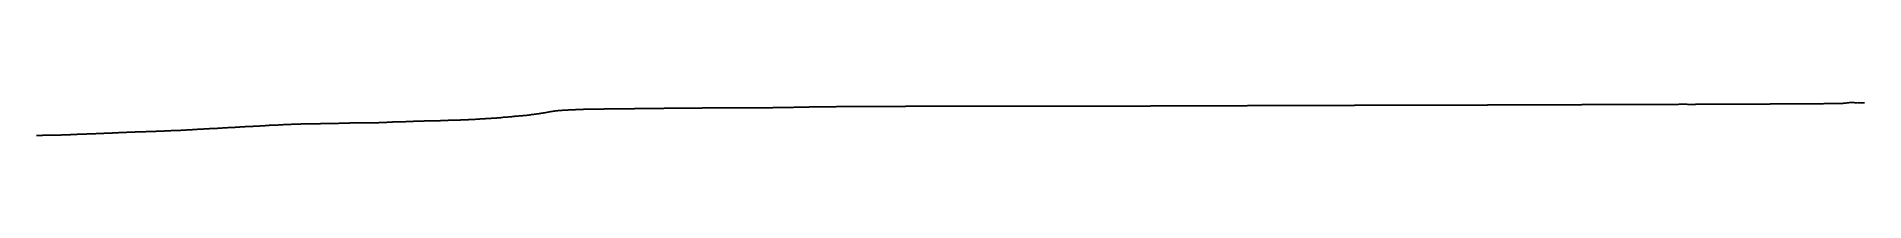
# Model space of a CAD drawing. Extents: x 0 to 68935, y -1199 to 36.
import ezdxf

# ---------------------------------------------------------------- set-up
doc = ezdxf.new("R2010")
doc.units = 0
doc.layers.add('DEM_20px_m', color=1, linetype='CONTINUOUS')

msp = doc.modelspace()

# ---------------------------------------------------------------- linework, layer by layer
at = {"layer": 'DEM_20px_m', "color": 7}
msp.add_polyline3d([(0, -1199, 0), (21, -1198, 0), (43, -1198, 0), (64, -1198, 0), (86, -1197, 0), (107, -1198, 0), (129, -1197, 0), (150, -1197, 0), (172, -1197, 0), (193, -1197, 0), (214, -1197, 0), (236, -1196, 0), (257, -1196, 0), (279, -1196, 0), (300, -1196, 0), (322, -1195, 0), (343, -1196, 0), (365, -1195, 0), (386, -1195, 0), (407, -1194, 0), (429, -1193, 0), (450, -1193, 0), (472, -1193, 0), (493, -1192, 0), (515, -1192, 0), (536, -1192, 0), (558, -1192, 0), (579, -1191, 0), (600, -1191, 0), (622, -1190, 0), (643, -1190, 0), (665, -1190, 0), (686, -1189, 0), (708, -1188, 0), (729, -1188, 0), (751, -1188, 0), (772, -1187, 0), (793, -1187, 0), (815, -1187, 0), (836, -1187, 0), (858, -1186, 0), (879, -1185, 0), (901, -1185, 0), (922, -1184, 0), (944, -1183, 0), (965, -1183, 0), (986, -1182, 0), (1008, -1182, 0), (1029, -1181, 0), (1051, -1180, 0), (1072, -1179, 0), (1094, -1178, 0), (1115, -1178, 0), (1137, -1177, 0), (1158, -1176, 0), (1179, -1176, 0), (1201, -1175, 0), (1222, -1174, 0), (1244, -1174, 0), (1265, -1172, 0), (1287, -1171, 0), (1308, -1170, 0), (1330, -1169, 0), (1351, -1168, 0), (1372, -1167, 0), (1394, -1166, 0), (1415, -1165, 0), (1437, -1164, 0), (1458, -1163, 0), (1480, -1162, 0), (1501, -1161, 0), (1523, -1159, 0), (1544, -1158, 0), (1565, -1157, 0), (1587, -1156, 0), (1608, -1155, 0), (1630, -1155, 0), (1651, -1154, 0), (1673, -1154, 0), (1694, -1154, 0), (1716, -1153, 0), (1737, -1153, 0), (1758, -1152, 0), (1780, -1151, 0), (1801, -1150, 0), (1823, -1149, 0), (1844, -1148, 0), (1866, -1148, 0), (1887, -1147, 0), (1909, -1146, 0), (1930, -1145, 0), (1951, -1144, 0), (1973, -1143, 0), (1994, -1142, 0), (2016, -1142, 0), (2037, -1140, 0), (2059, -1140, 0), (2080, -1140, 0), (2102, -1139, 0), (2123, -1138, 0), (2144, -1138, 0), (2166, -1137, 0), (2187, -1136, 0), (2209, -1135, 0), (2230, -1134, 0), (2252, -1133, 0), (2273, -1132, 0), (2295, -1131, 0), (2316, -1130, 0), (2337, -1129, 0), (2359, -1128, 0), (2380, -1127, 0), (2402, -1126, 0), (2423, -1125, 0), (2445, -1124, 0), (2466, -1123, 0), (2487, -1123, 0), (2509, -1122, 0), (2530, -1122, 0), (2552, -1121, 0), (2573, -1120, 0), (2595, -1120, 0), (2616, -1119, 0), (2638, -1118, 0), (2659, -1118, 0), (2680, -1117, 0), (2702, -1116, 0), (2723, -1115, 0), (2745, -1114, 0), (2766, -1113, 0), (2788, -1112, 0), (2809, -1111, 0), (2831, -1110, 0), (2852, -1109, 0), (2873, -1108, 0), (2895, -1106, 0), (2916, -1105, 0), (2938, -1105, 0), (2959, -1103, 0), (2981, -1102, 0), (3002, -1101, 0), (3024, -1100, 0), (3045, -1098, 0), (3066, -1097, 0), (3088, -1096, 0), (3109, -1095, 0), (3131, -1094, 0), (3152, -1094, 0), (3174, -1093, 0), (3195, -1091, 0), (3217, -1091, 0), (3238, -1090, 0), (3259, -1089, 0), (3281, -1087, 0), (3302, -1086, 0), (3324, -1086, 0), (3345, -1085, 0), (3367, -1084, 0), (3388, -1084, 0), (3410, -1083, 0), (3431, -1082, 0), (3452, -1081, 0), (3474, -1079, 0), (3495, -1079, 0), (3517, -1078, 0), (3538, -1077, 0), (3560, -1076, 0), (3581, -1075, 0), (3603, -1075, 0), (3624, -1074, 0), (3645, -1073, 0), (3667, -1072, 0), (3688, -1071, 0), (3710, -1071, 0), (3731, -1070, 0), (3753, -1069, 0), (3774, -1070, 0), (3796, -1069, 0), (3817, -1068, 0), (3838, -1068, 0), (3860, -1067, 0), (3881, -1067, 0), (3903, -1066, 0), (3924, -1065, 0), (3946, -1065, 0), (3967, -1064, 0), (3989, -1064, 0), (4010, -1062, 0), (4031, -1062, 0), (4053, -1061, 0), (4074, -1060, 0), (4096, -1059, 0), (4117, -1059, 0), (4139, -1058, 0), (4160, -1058, 0), (4182, -1057, 0), (4203, -1056, 0), (4224, -1055, 0), (4246, -1054, 0), (4267, -1054, 0), (4289, -1053, 0), (4310, -1052, 0), (4332, -1052, 0), (4353, -1051, 0), (4375, -1050, 0), (4396, -1049, 0), (4417, -1048, 0), (4439, -1048, 0), (4460, -1047, 0), (4482, -1046, 0), (4482, -1046, 0), (4504, -1046, 0), (4526, -1045, 0), (4548, -1044, 0), (4570, -1043, 0), (4593, -1042, 0), (4615, -1041, 0), (4637, -1040, 0), (4659, -1040, 0), (4681, -1039, 0), (4703, -1038, 0), (4726, -1037, 0), (4748, -1036, 0), (4770, -1035, 0), (4792, -1034, 0), (4814, -1034, 0), (4836, -1033, 0), (4859, -1032, 0), (4881, -1031, 0), (4903, -1030, 0), (4925, -1029, 0), (4947, -1028, 0), (4969, -1027, 0), (4992, -1026, 0), (5014, -1025, 0), (5036, -1023, 0), (5058, -1022, 0), (5080, -1020, 0), (5102, -1019, 0), (5123, -1018, 0), (5144, -1018, 0), (5164, -1017, 0), (5185, -1016, 0), (5206, -1015, 0), (5227, -1015, 0), (5247, -1014, 0), (5268, -1013, 0), (5289, -1012, 0), (5309, -1012, 0), (5330, -1011, 0), (5351, -1011, 0), (5371, -1010, 0), (5392, -1010, 0), (5413, -1010, 0), (5433, -1009, 0), (5454, -1008, 0), (5475, -1007, 0), (5495, -1006, 0), (5516, -1005, 0), (5537, -1003, 0), (5558, -1001, 0), (5578, -1000, 0), (5599, -999, 0), (5620, -998, 0), (5640, -996, 0), (5661, -995, 0), (5682, -994, 0), (5702, -993, 0), (5723, -992, 0), (5744, -991, 0), (5764, -990, 0), (5785, -989, 0), (5806, -988, 0), (5827, -987, 0), (5847, -986, 0), (5868, -985, 0), (5889, -982, 0), (5909, -980, 0), (5930, -978, 0), (5951, -976, 0), (5971, -975, 0), (5992, -974, 0), (6013, -973, 0), (6033, -972, 0), (6053, -971, 0), (6074, -970, 0), (6094, -969, 0), (6114, -968, 0), (6134, -966, 0), (6154, -965, 0), (6174, -964, 0), (6194, -963, 0), (6214, -962, 0), (6234, -961, 0), (6254, -960, 0), (6274, -959, 0), (6294, -958, 0), (6314, -957, 0), (6334, -956, 0), (6355, -955, 0), (6375, -954, 0), (6395, -953, 0), (6415, -952, 0), (6435, -951, 0), (6455, -950, 0), (6475, -948, 0), (6495, -947, 0), (6515, -946, 0), (6535, -945, 0), (6555, -943, 0), (6575, -943, 0), (6595, -942, 0), (6616, -941, 0), (6636, -940, 0), (6656, -939, 0), (6676, -938, 0), (6696, -937, 0), (6716, -936, 0), (6736, -935, 0), (6756, -934, 0), (6776, -934, 0), (6796, -933, 0), (6816, -933, 0), (6836, -932, 0), (6856, -931, 0), (6876, -930, 0), (6897, -929, 0), (6917, -928, 0), (6937, -927, 0), (6957, -926, 0), (6977, -923, 0), (6997, -921, 0), (7017, -919, 0), (7037, -918, 0), (7057, -916, 0), (7077, -915, 0), (7097, -913, 0), (7117, -912, 0), (7137, -911, 0), (7158, -910, 0), (7178, -909, 0), (7198, -908, 0), (7218, -907, 0), (7238, -906, 0), (7258, -905, 0), (7278, -905, 0), (7298, -904, 0), (7318, -903, 0), (7338, -902, 0), (7358, -902, 0), (7378, -901, 0), (7398, -900, 0), (7418, -899, 0), (7439, -898, 0), (7459, -897, 0), (7479, -896, 0), (7499, -895, 0), (7519, -894, 0), (7539, -892, 0), (7559, -891, 0), (7579, -890, 0), (7599, -888, 0), (7619, -887, 0), (7639, -885, 0), (7659, -884, 0), (7679, -882, 0), (7700, -881, 0), (7720, -879, 0), (7740, -877, 0), (7760, -876, 0), (7780, -874, 0), (7800, -873, 0), (7820, -872, 0), (7840, -872, 0), (7860, -871, 0), (7880, -870, 0), (7900, -869, 0), (7920, -868, 0), (7940, -867, 0), (7960, -866, 0), (7981, -865, 0), (8001, -864, 0), (8021, -864, 0), (8041, -863, 0), (8061, -862, 0), (8081, -861, 0), (8101, -861, 0), (8121, -860, 0), (8141, -859, 0), (8161, -858, 0), (8181, -857, 0), (8201, -856, 0), (8221, -855, 0), (8242, -854, 0), (8262, -853, 0), (8282, -852, 0), (8302, -851, 0), (8322, -850, 0), (8342, -850, 0), (8362, -849, 0), (8382, -847, 0), (8402, -846, 0), (8402, -846, 0), (8423, -844, 0), (8445, -843, 0), (8466, -843, 0), (8487, -842, 0), (8509, -841, 0), (8530, -840, 0), (8551, -838, 0), (8573, -837, 0), (8594, -835, 0), (8615, -833, 0), (8637, -831, 0), (8658, -830, 0), (8679, -828, 0), (8701, -826, 0), (8722, -825, 0), (8743, -823, 0), (8765, -820, 0), (8786, -819, 0), (8807, -818, 0), (8829, -818, 0), (8850, -817, 0), (8871, -816, 0), (8893, -815, 0), (8914, -814, 0), (8935, -813, 0), (8957, -813, 0), (8978, -812, 0), (8999, -812, 0), (9021, -811, 0), (9042, -810, 0), (9063, -809, 0), (9085, -809, 0), (9106, -808, 0), (9127, -807, 0), (9149, -805, 0), (9170, -804, 0), (9191, -801, 0), (9213, -800, 0), (9234, -799, 0), (9255, -798, 0), (9277, -797, 0), (9298, -795, 0), (9319, -794, 0), (9341, -793, 0), (9362, -792, 0), (9383, -792, 0), (9405, -791, 0), (9426, -791, 0), (9447, -790, 0), (9468, -789, 0), (9490, -788, 0), (9511, -788, 0), (9532, -787, 0), (9554, -786, 0), (9575, -785, 0), (9596, -783, 0), (9618, -782, 0), (9639, -781, 0), (9660, -780, 0), (9682, -779, 0), (9703, -778, 0), (9724, -777, 0), (9746, -776, 0), (9767, -775, 0), (9788, -774, 0), (9810, -774, 0), (9831, -773, 0), (9852, -773, 0), (9874, -772, 0), (9895, -772, 0), (9916, -771, 0), (9938, -771, 0), (9959, -770, 0), (9980, -769, 0), (10002, -768, 0), (10025, -767, 0), (10047, -766, 0), (10070, -765, 0), (10093, -763, 0), (10116, -763, 0), (10139, -763, 0), (10162, -763, 0), (10185, -763, 0), (10207, -763, 0), (10230, -764, 0), (10253, -764, 0), (10276, -764, 0), (10299, -764, 0), (10322, -765, 0), (10344, -766, 0), (10367, -766, 0), (10390, -767, 0), (10413, -767, 0), (10436, -767, 0), (10459, -767, 0), (10482, -766, 0), (10504, -766, 0), (10527, -766, 0), (10550, -766, 0), (10573, -766, 0), (10596, -766, 0), (10619, -765, 0), (10642, -765, 0), (10666, -764, 0), (10691, -760, 0), (10715, -757, 0), (10740, -754, 0), (10765, -753, 0), (10789, -752, 0), (10814, -751, 0), (10838, -751, 0), (10863, -750, 0), (10888, -751, 0), (10912, -751, 0), (10937, -750, 0), (10961, -749, 0), (10986, -748, 0), (11011, -747, 0), (11035, -747, 0), (11060, -747, 0), (11085, -747, 0), (11109, -747, 0), (11134, -748, 0), (11158, -747, 0), (11183, -747, 0), (11208, -747, 0), (11232, -746, 0), (11257, -746, 0), (11281, -746, 0), (11306, -746, 0), (11331, -745, 0), (11356, -745, 0), (11381, -745, 0), (11405, -743, 0), (11430, -743, 0), (11455, -743, 0), (11480, -743, 0), (11505, -742, 0), (11529, -741, 0), (11554, -741, 0), (11579, -740, 0), (11604, -739, 0), (11629, -738, 0), (11654, -737, 0), (11678, -736, 0), (11703, -735, 0), (11728, -734, 0), (11753, -734, 0), (11778, -733, 0), (11802, -732, 0), (11827, -731, 0), (11852, -731, 0), (11877, -730, 0), (11902, -730, 0), (11926, -730, 0), (11951, -729, 0), (11976, -729, 0), (12001, -730, 0), (12026, -730, 0), (12050, -730, 0), (12075, -730, 0), (12100, -730, 0), (12125, -730, 0), (12150, -730, 0), (12175, -730, 0), (12199, -730, 0), (12224, -729, 0), (12249, -729, 0), (12274, -729, 0), (12299, -728, 0), (12323, -727, 0), (12348, -726, 0), (12373, -726, 0), (12398, -725, 0), (12423, -724, 0), (12447, -723, 0), (12472, -723, 0), (12497, -723, 0), (12522, -722, 0), (12547, -722, 0), (12571, -722, 0), (12596, -721, 0), (12621, -721, 0), (12646, -722, 0), (12671, -722, 0), (12696, -721, 0), (12720, -722, 0), (12745, -722, 0), (12770, -722, 0), (12795, -721, 0), (12820, -721, 0), (12844, -720, 0), (12869, -720, 0), (12894, -720, 0), (12919, -719, 0), (12944, -719, 0), (12968, -718, 0), (12993, -717, 0), (13018, -717, 0), (13043, -716, 0), (13068, -715, 0), (13092, -714, 0), (13117, -713, 0), (13142, -711, 0), (13167, -710, 0), (13192, -708, 0), (13217, -706, 0), (13241, -704, 0), (13266, -702, 0), (13291, -701, 0), (13316, -700, 0), (13341, -698, 0), (13365, -697, 0), (13390, -696, 0), (13415, -695, 0), (13440, -694, 0), (13465, -693, 0), (13489, -693, 0), (13514, -691, 0), (13539, -691, 0), (13564, -690, 0), (13589, -689, 0), (13613, -688, 0), (13638, -687, 0), (13663, -687, 0), (13688, -686, 0), (13713, -685, 0), (13738, -685, 0), (13762, -684, 0), (13787, -683, 0), (13812, -683, 0), (13837, -683, 0), (13862, -682, 0), (13886, -682, 0), (13911, -682, 0), (13936, -681, 0), (13961, -681, 0), (13986, -680, 0), (14010, -679, 0), (14035, -679, 0), (14060, -678, 0), (14085, -678, 0), (14110, -677, 0), (14135, -676, 0), (14159, -674, 0), (14184, -672, 0), (14209, -670, 0), (14234, -668, 0), (14259, -666, 0), (14283, -665, 0), (14308, -665, 0), (14333, -664, 0), (14358, -663, 0), (14383, -663, 0), (14407, -663, 0), (14432, -662, 0), (14457, -661, 0), (14482, -661, 0), (14507, -660, 0), (14531, -659, 0), (14556, -658, 0), (14581, -658, 0), (14606, -657, 0), (14631, -656, 0), (14656, -656, 0), (14680, -656, 0), (14705, -656, 0), (14730, -656, 0), (14755, -656, 0), (14780, -656, 0), (14804, -655, 0), (14829, -655, 0), (14854, -655, 0), (14879, -655, 0), (14904, -654, 0), (14928, -654, 0), (14953, -654, 0), (14978, -653, 0), (15003, -652, 0), (15028, -651, 0), (15028, -651, 0), (15052, -651, 0), (15076, -650, 0), (15101, -649, 0), (15125, -648, 0), (15149, -647, 0), (15174, -647, 0), (15198, -646, 0), (15222, -645, 0), (15246, -644, 0), (15271, -643, 0), (15295, -642, 0), (15319, -640, 0), (15344, -639, 0), (15368, -638, 0), (15392, -637, 0), (15417, -636, 0), (15441, -634, 0), (15465, -634, 0), (15490, -632, 0), (15514, -632, 0), (15538, -631, 0), (15563, -630, 0), (15587, -629, 0), (15611, -629, 0), (15636, -626, 0), (15660, -626, 0), (15684, -625, 0), (15708, -625, 0), (15731, -625, 0), (15754, -625, 0), (15777, -625, 0), (15799, -625, 0), (15822, -624, 0), (15845, -624, 0), (15867, -623, 0), (15890, -623, 0), (15913, -622, 0), (15935, -621, 0), (15958, -620, 0), (15981, -620, 0), (16004, -618, 0), (16026, -618, 0), (16049, -616, 0), (16072, -616, 0), (16094, -614, 0), (16117, -614, 0), (16140, -612, 0), (16162, -612, 0), (16185, -611, 0), (16208, -611, 0), (16230, -610, 0), (16253, -608, 0), (16276, -608, 0), (16299, -606, 0), (16321, -605, 0), (16344, -604, 0), (16367, -604, 0), (16389, -602, 0), (16411, -601, 0), (16432, -601, 0), (16453, -599, 0), (16474, -598, 0), (16496, -597, 0), (16517, -595, 0), (16538, -594, 0), (16560, -592, 0), (16581, -590, 0), (16602, -589, 0), (16623, -587, 0), (16645, -586, 0), (16666, -585, 0), (16687, -584, 0), (16708, -582, 0), (16730, -580, 0), (16751, -580, 0), (16772, -578, 0), (16794, -577, 0), (16815, -575, 0), (16836, -574, 0), (16857, -573, 0), (16879, -571, 0), (16900, -570, 0), (16921, -569, 0), (16942, -567, 0), (16964, -566, 0), (16985, -565, 0), (17006, -563, 0), (17028, -562, 0), (17049, -561, 0), (17070, -561, 0), (17091, -559, 0), (17113, -558, 0), (17134, -557, 0), (17155, -554, 0), (17177, -554, 0), (17198, -553, 0), (17219, -551, 0), (17240, -550, 0), (17262, -549, 0), (17283, -548, 0), (17304, -547, 0), (17325, -546, 0), (17347, -545, 0), (17368, -543, 0), (17389, -543, 0), (17411, -541, 0), (17432, -540, 0), (17453, -538, 0), (17474, -536, 0), (17496, -533, 0), (17517, -530, 0), (17538, -528, 0), (17559, -525, 0), (17581, -520, 0), (17602, -518, 0), (17623, -516, 0), (17645, -515, 0), (17666, -513, 0), (17687, -511, 0), (17708, -511, 0), (17730, -509, 0), (17751, -508, 0), (17771, -507, 0), (17791, -506, 0), (17811, -504, 0), (17831, -503, 0), (17851, -501, 0), (17871, -499, 0), (17891, -496, 0), (17911, -494, 0), (17931, -491, 0), (17951, -489, 0), (17971, -486, 0), (17991, -484, 0), (18011, -482, 0), (18031, -480, 0), (18051, -479, 0), (18071, -477, 0), (18091, -476, 0), (18111, -474, 0), (18131, -473, 0), (18151, -471, 0), (18171, -469, 0), (18191, -468, 0), (18212, -465, 0), (18232, -463, 0), (18252, -462, 0), (18272, -460, 0), (18292, -458, 0), (18312, -457, 0), (18332, -456, 0), (18352, -454, 0), (18372, -453, 0), (18392, -451, 0), (18412, -450, 0), (18432, -448, 0), (18453, -446, 0), (18474, -444, 0), (18496, -442, 0), (18517, -440, 0), (18538, -438, 0), (18559, -435, 0), (18581, -433, 0), (18602, -430, 0), (18623, -422, 0), (18645, -419, 0), (18666, -416, 0), (18687, -413, 0), (18708, -411, 0), (18730, -408, 0), (18751, -406, 0), (18772, -403, 0), (18793, -401, 0), (18815, -397, 0), (18836, -395, 0), (18857, -392, 0), (18879, -390, 0), (18900, -388, 0), (18921, -385, 0), (18942, -383, 0), (18964, -379, 0), (18985, -376, 0), (19006, -371, 0), (19028, -368, 0), (19049, -365, 0), (19070, -362, 0), (19091, -358, 0), (19113, -354, 0), (19134, -351, 0), (19155, -348, 0), (19176, -343, 0), (19198, -340, 0), (19219, -336, 0), (19240, -332, 0), (19262, -329, 0), (19283, -324, 0), (19304, -320, 0), (19325, -317, 0), (19347, -313, 0), (19368, -309, 0), (19389, -305, 0), (19410, -302, 0), (19432, -299, 0), (19453, -295, 0), (19474, -292, 0), (19496, -289, 0), (19517, -286, 0), (19538, -283, 0), (19559, -280, 0), (19581, -278, 0), (19602, -275, 0), (19623, -271, 0), (19645, -270, 0), (19666, -267, 0), (19687, -266, 0), (19708, -264, 0), (19730, -262, 0), (19751, -261, 0), (19772, -260, 0), (19793, -258, 0), (19816, -257, 0), (19839, -255, 0), (19862, -254, 0), (19884, -252, 0), (19907, -251, 0), (19930, -250, 0), (19952, -248, 0), (19975, -247, 0), (19998, -246, 0), (20020, -245, 0), (20043, -243, 0), (20066, -242, 0), (20088, -241, 0), (20111, -239, 0), (20134, -238, 0), (20157, -237, 0), (20179, -236, 0), (20202, -235, 0), (20225, -234, 0), (20247, -233, 0), (20270, -233, 0), (20293, -231, 0), (20315, -231, 0), (20338, -229, 0), (20361, -228, 0), (20383, -227, 0), (20406, -226, 0), (20429, -225, 0), (20452, -224, 0), (20474, -223, 0), (20499, -223, 0), (20523, -222, 0), (20547, -221, 0), (20572, -220, 0), (20596, -219, 0), (20620, -218, 0), (20644, -217, 0), (20669, -216, 0), (20693, -215, 0), (20717, -215, 0), (20742, -214, 0), (20766, -214, 0), (20790, -213, 0), (20815, -213, 0), (20839, -212, 0), (20863, -212, 0), (20888, -211, 0), (20912, -211, 0), (20936, -210, 0), (20961, -210, 0), (20985, -210, 0), (21009, -210, 0), (21034, -210, 0), (21058, -210, 0), (21082, -210, 0), (21106, -210, 0), (21131, -209, 0), (21155, -209, 0), (21181, -208, 0), (21207, -208, 0), (21234, -207, 0), (21260, -207, 0), (21286, -206, 0), (21312, -206, 0), (21338, -205, 0), (21365, -205, 0), (21391, -205, 0), (21417, -204, 0), (21443, -204, 0), (21469, -204, 0), (21496, -204, 0), (21522, -203, 0), (21548, -203, 0), (21574, -203, 0), (21600, -203, 0), (21626, -203, 0), (21653, -202, 0), (21679, -202, 0), (21705, -202, 0), (21731, -202, 0), (21757, -201, 0), (21784, -201, 0), (21810, -201, 0), (21836, -201, 0), (21864, -200, 0), (21893, -200, 0), (21921, -200, 0), (21949, -200, 0), (21978, -200, 0), (22006, -200, 0), (22034, -200, 0), (22063, -200, 0), (22091, -200, 0), (22120, -200, 0), (22148, -200, 0), (22176, -200, 0), (22205, -197, 0), (22233, -196, 0), (22261, -195, 0), (22290, -195, 0), (22318, -194, 0), (22347, -194, 0), (22375, -194, 0), (22403, -194, 0), (22432, -194, 0), (22460, -193, 0), (22488, -193, 0), (22517, -193, 0), (22543, -193, 0), (22569, -192, 0), (22595, -192, 0), (22621, -192, 0), (22648, -192, 0), (22674, -192, 0), (22700, -192, 0), (22726, -192, 0), (22752, -191, 0), (22779, -191, 0), (22805, -191, 0), (22831, -190, 0), (22857, -190, 0), (22881, -190, 0), (22906, -189, 0), (22930, -189, 0), (22954, -189, 0), (22979, -188, 0), (23003, -188, 0), (23027, -188, 0), (23052, -187, 0), (23076, -187, 0), (23100, -187, 0), (23125, -186, 0), (23149, -186, 0), (23173, -186, 0), (23198, -185, 0), (23222, -185, 0), (23246, -185, 0), (23271, -185, 0), (23295, -185, 0), (23319, -184, 0), (23343, -184, 0), (23368, -183, 0), (23392, -183, 0), (23416, -182, 0), (23441, -182, 0), (23465, -182, 0), (23489, -182, 0), (23514, -182, 0), (23538, -181, 0), (23561, -181, 0), (23583, -181, 0), (23606, -180, 0), (23629, -180, 0), (23651, -180, 0), (23674, -179, 0), (23697, -179, 0), (23720, -179, 0), (23742, -179, 0), (23765, -179, 0), (23788, -179, 0), (23810, -178, 0), (23833, -178, 0), (23856, -178, 0), (23878, -178, 0), (23901, -177, 0), (23924, -177, 0), (23946, -177, 0), (23969, -177, 0), (23992, -177, 0), (24015, -176, 0), (24037, -176, 0), (24060, -176, 0), (24083, -176, 0), (24105, -175, 0), (24128, -175, 0), (24151, -175, 0), (24173, -175, 0), (24196, -175, 0), (24219, -174, 0), (24240, -174, 0), (24261, -174, 0), (24283, -173, 0), (24304, -173, 0), (24325, -173, 0), (24346, -173, 0), (24368, -173, 0), (24389, -172, 0), (24410, -172, 0), (24432, -172, 0), (24453, -172, 0), (24474, -172, 0), (24495, -172, 0), (24517, -172, 0), (24538, -172, 0), (24559, -172, 0), (24581, -171, 0), (24602, -171, 0), (24623, -171, 0), (24644, -171, 0), (24666, -171, 0), (24687, -170, 0), (24708, -170, 0), (24729, -170, 0), (24751, -170, 0), (24772, -169, 0), (24793, -169, 0), (24815, -169, 0), (24836, -169, 0), (24857, -169, 0), (24878, -169, 0), (24900, -168, 0), (24921, -168, 0), (24942, -168, 0), (24963, -168, 0), (24985, -168, 0), (25006, -168, 0), (25027, -168, 0), (25049, -168, 0), (25070, -168, 0), (25091, -168, 0), (25112, -167, 0), (25134, -167, 0), (25155, -167, 0), (25176, -167, 0), (25198, -167, 0), (25219, -167, 0), (25240, -167, 0), (25261, -166, 0), (25283, -166, 0), (25304, -166, 0), (25325, -166, 0), (25346, -166, 0), (25368, -166, 0), (25389, -166, 0), (25410, -166, 0), (25432, -166, 0), (25453, -165, 0), (25474, -165, 0), (25495, -165, 0), (25517, -165, 0), (25538, -165, 0), (25559, -165, 0), (25580, -165, 0), (25601, -165, 0), (25621, -165, 0), (25641, -165, 0), (25661, -165, 0), (25682, -165, 0), (25702, -165, 0), (25722, -165, 0), (25742, -164, 0), (25763, -164, 0), (25783, -164, 0), (25803, -164, 0), (25823, -164, 0), (25843, -164, 0), (25864, -164, 0), (25884, -164, 0), (25904, -164, 0), (25924, -164, 0), (25945, -164, 0), (25965, -163, 0), (25985, -163, 0), (26005, -163, 0), (26026, -163, 0), (26046, -163, 0), (26066, -163, 0), (26086, -163, 0), (26106, -163, 0), (26127, -163, 0), (26147, -163, 0), (26167, -162, 0), (26187, -162, 0), (26208, -162, 0), (26228, -162, 0), (26248, -162, 0), (26268, -162, 0), (26289, -162, 0), (26309, -162, 0), (26329, -162, 0), (26349, -162, 0), (26369, -162, 0), (26390, -162, 0), (26410, -162, 0), (26430, -162, 0), (26450, -162, 0), (26471, -161, 0), (26491, -161, 0), (26511, -161, 0), (26531, -161, 0), (26552, -161, 0), (26572, -161, 0), (26592, -161, 0), (26612, -161, 0), (26632, -161, 0), (26653, -160, 0), (26673, -160, 0), (26693, -160, 0), (26713, -160, 0), (26734, -160, 0), (26754, -160, 0), (26774, -160, 0), (26794, -160, 0), (26815, -160, 0), (26835, -160, 0), (26855, -160, 0), (26875, -160, 0), (26895, -160, 0), (26915, -160, 0), (26935, -159, 0), (26955, -159, 0), (26976, -159, 0), (26996, -159, 0), (27016, -159, 0), (27036, -159, 0), (27056, -159, 0), (27076, -159, 0), (27096, -158, 0), (27116, -158, 0), (27136, -158, 0), (27156, -158, 0), (27176, -158, 0), (27197, -158, 0), (27217, -158, 0), (27237, -158, 0), (27257, -158, 0), (27277, -157, 0), (27297, -157, 0), (27317, -157, 0), (27337, -157, 0), (27357, -157, 0), (27377, -157, 0), (27397, -157, 0), (27418, -156, 0), (27438, -156, 0), (27458, -156, 0), (27478, -156, 0), (27498, -156, 0), (27518, -156, 0), (27538, -156, 0), (27558, -156, 0), (27578, -156, 0), (27598, -156, 0), (27618, -156, 0), (27638, -156, 0), (27659, -155, 0), (27679, -155, 0), (27699, -155, 0), (27719, -155, 0), (27739, -155, 0), (27759, -155, 0), (27779, -154, 0), (27799, -154, 0), (27819, -154, 0), (27839, -154, 0), (27859, -153, 0), (27880, -153, 0), (27900, -152, 0), (27920, -152, 0), (27940, -151, 0), (27960, -151, 0), (27980, -151, 0), (28000, -150, 0), (28020, -150, 0), (28040, -150, 0), (28060, -149, 0), (28080, -149, 0), (28101, -149, 0), (28121, -149, 0), (28141, -149, 0), (28161, -148, 0), (28181, -148, 0), (28201, -148, 0), (28221, -148, 0), (28241, -147, 0), (28261, -147, 0), (28281, -146, 0), (28301, -146, 0), (28321, -146, 0), (28342, -146, 0), (28362, -146, 0), (28382, -145, 0), (28402, -145, 0), (28422, -145, 0), (28442, -145, 0), (28462, -144, 0), (28482, -144, 0), (28502, -143, 0), (28522, -143, 0), (28542, -143, 0), (28563, -142, 0), (28583, -142, 0), (28603, -142, 0), (28623, -141, 0), (28643, -141, 0), (28663, -141, 0), (28683, -139, 0), (28703, -139, 0), (28723, -138, 0), (28743, -138, 0), (28763, -138, 0), (28784, -137, 0), (28804, -137, 0), (28824, -137, 0), (28844, -136, 0), (28864, -136, 0), (28884, -136, 0), (28904, -134, 0), (28924, -134, 0), (28944, -133, 0), (28964, -133, 0), (28984, -133, 0), (29005, -132, 0), (29025, -132, 0), (29045, -131, 0), (29065, -131, 0), (29085, -130, 0), (29105, -130, 0), (29125, -130, 0), (29145, -128, 0), (29165, -128, 0), (29185, -127, 0), (29205, -127, 0), (29225, -127, 0), (29246, -126, 0), (29266, -126, 0), (29286, -125, 0), (29306, -125, 0), (29326, -125, 0), (29346, -124, 0), (29366, -123, 0), (29386, -123, 0), (29406, -123, 0), (29426, -123, 0), (29446, -122, 0), (29467, -122, 0), (29487, -122, 0), (29507, -122, 0), (29527, -122, 0), (29547, -122, 0), (29567, -122, 0), (29587, -121, 0), (29607, -121, 0), (29627, -121, 0), (29647, -120, 0), (29667, -120, 0), (29688, -120, 0), (29708, -120, 0), (29728, -120, 0), (29748, -120, 0), (29768, -120, 0), (29788, -119, 0), (29808, -119, 0), (29828, -119, 0), (29848, -118, 0), (29868, -118, 0), (29888, -118, 0), (29908, -118, 0), (29929, -118, 0), (29949, -118, 0), (29969, -118, 0), (29989, -118, 0), (30009, -118, 0), (30029, -118, 0), (30049, -117, 0), (30069, -117, 0), (30089, -117, 0), (30109, -117, 0), (30129, -117, 0), (30150, -117, 0), (30170, -116, 0), (30190, -116, 0), (30210, -116, 0), (30230, -116, 0), (30250, -116, 0), (30270, -115, 0), (30290, -115, 0), (30310, -115, 0), (30330, -115, 0), (30350, -115, 0), (30371, -115, 0), (30391, -114, 0), (30411, -114, 0), (30431, -114, 0), (30451, -114, 0), (30471, -114, 0), (30491, -114, 0), (30511, -113, 0), (30531, -113, 0), (30551, -113, 0), (30571, -113, 0), (30592, -112, 0), (30612, -112, 0), (30632, -112, 0), (30652, -112, 0), (30672, -112, 0), (30692, -111, 0), (30712, -111, 0), (30732, -111, 0), (30752, -111, 0), (30772, -111, 0), (30792, -111, 0), (30812, -111, 0), (30833, -110, 0), (30853, -110, 0), (30873, -110, 0), (30893, -110, 0), (30913, -110, 0), (30933, -110, 0), (30953, -109, 0), (30973, -109, 0), (30993, -109, 0), (31013, -109, 0), (31033, -108, 0), (31054, -108, 0), (31074, -108, 0), (31094, -108, 0), (31114, -108, 0), (31134, -108, 0), (31154, -108, 0), (31174, -107, 0), (31194, -107, 0), (31214, -107, 0), (31234, -107, 0), (31254, -107, 0), (31275, -107, 0), (31295, -106, 0), (31315, -106, 0), (31335, -106, 0), (31355, -106, 0), (31375, -106, 0), (31395, -106, 0), (31415, -106, 0), (31435, -106, 0), (31455, -106, 0), (31475, -106, 0), (31495, -106, 0), (31516, -106, 0), (31536, -106, 0), (31556, -106, 0), (31576, -106, 0), (31596, -106, 0), (31616, -106, 0), (31636, -106, 0), (31656, -106, 0), (31676, -106, 0), (31696, -106, 0), (31716, -105, 0), (31737, -105, 0), (31757, -105, 0), (31777, -105, 0), (31797, -105, 0), (31817, -105, 0), (31837, -105, 0), (31857, -105, 0), (31877, -105, 0), (31897, -105, 0), (31917, -105, 0), (31937, -105, 0), (31958, -105, 0), (31978, -105, 0), (31998, -105, 0), (32018, -105, 0), (32038, -105, 0), (32058, -105, 0), (32078, -105, 0), (32098, -105, 0), (32118, -105, 0), (32138, -105, 0), (32158, -105, 0), (32179, -105, 0), (32199, -105, 0), (32219, -105, 0), (32239, -105, 0), (32259, -105, 0), (32279, -105, 0), (32299, -105, 0), (32319, -105, 0), (32339, -105, 0), (32359, -105, 0), (32379, -105, 0), (32399, -105, 0), (32420, -105, 0), (32440, -105, 0), (32460, -105, 0), (32480, -105, 0), (32500, -105, 0), (32520, -105, 0), (32540, -105, 0), (32560, -105, 0), (32580, -105, 0), (32600, -105, 0), (32620, -105, 0), (32641, -105, 0), (32661, -105, 0), (32681, -105, 0), (32701, -105, 0), (32721, -105, 0), (32741, -105, 0), (32761, -105, 0), (32781, -104, 0), (32801, -104, 0), (32821, -104, 0), (32841, -104, 0), (32862, -104, 0), (32882, -104, 0), (32902, -104, 0), (32922, -103, 0), (32942, -103, 0), (32962, -103, 0), (32982, -103, 0), (33002, -103, 0), (33022, -103, 0), (33042, -102, 0), (33062, -102, 0), (33082, -102, 0), (33103, -102, 0), (33123, -102, 0), (33143, -102, 0), (33163, -102, 0), (33183, -102, 0), (33203, -102, 0), (33223, -102, 0), (33243, -102, 0), (33263, -102, 0), (33283, -101, 0), (33303, -101, 0), (33324, -101, 0), (33344, -101, 0), (33364, -101, 0), (33384, -101, 0), (33404, -101, 0), (33424, -101, 0), (33444, -101, 0), (33464, -100, 0), (33484, -100, 0), (33504, -100, 0), (33524, -100, 0), (33545, -100, 0), (33565, -100, 0), (33585, -100, 0), (33605, -100, 0), (33625, -100, 0), (33645, -100, 0), (33665, -100, 0), (33685, -99, 0), (33705, -99, 0), (33725, -99, 0), (33745, -99, 0), (33765, -99, 0), (33786, -100, 0), (33806, -100, 0), (33826, -100, 0), (33846, -100, 0), (33866, -100, 0), (33886, -100, 0), (33906, -100, 0), (33926, -100, 0), (33946, -100, 0), (33966, -100, 0), (33986, -100, 0), (34007, -100, 0), (34027, -100, 0), (34047, -100, 0), (34067, -100, 0), (34087, -100, 0), (34107, -100, 0), (34127, -100, 0), (34147, -100, 0), (34167, -100, 0), (34187, -100, 0), (34207, -100, 0), (34228, -100, 0), (34248, -100, 0), (34268, -100, 0), (34288, -100, 0), (34308, -100, 0), (34328, -100, 0), (34348, -100, 0), (34368, -100, 0), (34388, -100, 0), (34408, -100, 0), (34428, -100, 0), (34449, -100, 0), (34469, -100, 0), (34489, -100, 0), (34509, -100, 0), (34529, -100, 0), (34549, -101, 0), (34569, -101, 0), (34589, -101, 0), (34609, -101, 0), (34629, -101, 0), (34649, -101, 0), (34669, -101, 0), (34690, -101, 0), (34710, -101, 0), (34730, -101, 0), (34750, -102, 0), (34770, -102, 0), (34790, -102, 0), (34810, -102, 0), (34830, -102, 0), (34850, -102, 0), (34870, -102, 0), (34890, -102, 0), (34911, -102, 0), (34931, -102, 0), (34951, -102, 0), (34971, -101, 0), (34991, -101, 0), (35011, -101, 0), (35031, -101, 0), (35051, -101, 0), (35071, -101, 0), (35091, -101, 0), (35111, -101, 0), (35132, -101, 0), (35152, -101, 0), (35172, -101, 0), (35192, -101, 0), (35212, -101, 0), (35232, -101, 0), (35252, -101, 0), (35272, -100, 0), (35292, -100, 0), (35312, -100, 0), (35332, -100, 0), (35352, -100, 0), (35373, -100, 0), (35393, -100, 0), (35413, -100, 0), (35433, -100, 0), (35453, -100, 0), (35473, -100, 0), (35493, -100, 0), (35513, -100, 0), (35533, -100, 0), (35553, -100, 0), (35573, -100, 0), (35594, -100, 0), (35614, -100, 0), (35634, -100, 0), (35654, -100, 0), (35674, -100, 0), (35694, -100, 0), (35714, -100, 0), (35734, -100, 0), (35754, -100, 0), (35774, -100, 0), (35794, -100, 0), (35815, -100, 0), (35835, -100, 0), (35855, -100, 0), (35875, -100, 0), (35895, -100, 0), (35915, -100, 0), (35935, -100, 0), (35955, -100, 0), (35975, -100, 0), (35995, -100, 0), (36015, -100, 0), (36036, -100, 0), (36056, -100, 0), (36076, -100, 0), (36096, -100, 0), (36116, -100, 0), (36136, -100, 0), (36156, -100, 0), (36176, -100, 0), (36196, -100, 0), (36216, -100, 0), (36236, -100, 0), (36256, -100, 0), (36277, -100, 0), (36297, -100, 0), (36317, -100, 0), (36337, -100, 0), (36357, -100, 0), (36377, -100, 0), (36397, -100, 0), (36417, -100, 0), (36437, -100, 0), (36457, -100, 0), (36477, -99, 0), (36498, -99, 0), (36518, -99, 0), (36538, -99, 0), (36558, -99, 0), (36578, -99, 0), (36598, -99, 0), (36618, -98, 0), (36638, -98, 0), (36658, -98, 0), (36678, -98, 0), (36698, -98, 0), (36719, -98, 0), (36739, -98, 0), (36759, -97, 0), (36779, -97, 0), (36799, -97, 0), (36819, -97, 0), (36839, -97, 0), (36859, -97, 0), (36879, -96, 0), (36899, -96, 0), (36919, -96, 0), (36939, -96, 0), (36960, -96, 0), (36980, -96, 0), (37000, -96, 0), (37020, -96, 0), (37040, -96, 0), (37060, -96, 0), (37080, -96, 0), (37100, -95, 0), (37120, -95, 0), (37140, -95, 0), (37160, -95, 0), (37181, -95, 0), (37201, -95, 0), (37221, -95, 0), (37241, -95, 0), (37261, -95, 0), (37281, -95, 0), (37301, -95, 0), (37321, -95, 0), (37341, -95, 0), (37361, -95, 0), (37381, -95, 0), (37402, -95, 0), (37422, -95, 0), (37442, -95, 0), (37462, -95, 0), (37482, -95, 0), (37502, -95, 0), (37522, -95, 0), (37542, -95, 0), (37562, -95, 0), (37582, -95, 0), (37602, -95, 0), (37622, -95, 0), (37643, -95, 0), (37663, -95, 0), (37683, -95, 0), (37703, -95, 0), (37723, -95, 0), (37743, -95, 0), (37763, -95, 0), (37783, -95, 0), (37803, -95, 0), (37823, -95, 0), (37843, -95, 0), (37864, -95, 0), (37884, -95, 0), (37904, -95, 0), (37924, -95, 0), (37944, -95, 0), (37964, -95, 0), (37984, -95, 0), (38004, -95, 0), (38024, -95, 0), (38044, -95, 0), (38064, -95, 0), (38085, -95, 0), (38105, -95, 0), (38125, -95, 0), (38145, -95, 0), (38165, -95, 0), (38185, -95, 0), (38205, -95, 0), (38225, -95, 0), (38245, -95, 0), (38265, -95, 0), (38285, -95, 0), (38306, -95, 0), (38326, -95, 0), (38346, -95, 0), (38366, -95, 0), (38386, -95, 0), (38406, -95, 0), (38426, -95, 0), (38446, -95, 0), (38466, -95, 0), (38486, -95, 0), (38506, -95, 0), (38526, -95, 0), (38547, -95, 0), (38567, -95, 0), (38587, -95, 0), (38607, -95, 0), (38627, -96, 0), (38647, -96, 0), (38667, -96, 0), (38687, -96, 0), (38707, -96, 0), (38727, -96, 0), (38747, -96, 0), (38768, -97, 0), (38788, -97, 0), (38808, -97, 0), (38828, -97, 0), (38848, -97, 0), (38868, -97, 0), (38888, -98, 0), (38908, -98, 0), (38928, -98, 0), (38948, -98, 0), (38968, -98, 0), (38989, -98, 0), (39009, -98, 0), (39029, -98, 0), (39049, -98, 0), (39069, -98, 0), (39089, -98, 0), (39109, -98, 0), (39129, -98, 0), (39149, -98, 0), (39169, -98, 0), (39189, -98, 0), (39209, -98, 0), (39230, -98, 0), (39250, -98, 0), (39270, -98, 0), (39290, -98, 0), (39310, -98, 0), (39330, -98, 0), (39350, -98, 0), (39370, -98, 0), (39390, -98, 0), (39410, -98, 0), (39430, -98, 0), (39451, -97, 0), (39471, -97, 0), (39491, -97, 0), (39511, -97, 0), (39531, -97, 0), (39551, -97, 0), (39571, -97, 0), (39591, -97, 0), (39611, -97, 0), (39631, -97, 0), (39651, -97, 0), (39672, -97, 0), (39692, -97, 0), (39712, -97, 0), (39732, -97, 0), (39752, -97, 0), (39772, -98, 0), (39792, -98, 0), (39812, -98, 0), (39832, -98, 0), (39852, -98, 0), (39872, -98, 0), (39893, -98, 0), (39913, -98, 0), (39933, -98, 0), (39953, -98, 0), (39973, -98, 0), (39993, -98, 0), (40013, -97, 0), (40033, -97, 0), (40053, -97, 0), (40073, -97, 0), (40093, -96, 0), (40113, -96, 0), (40134, -96, 0), (40154, -96, 0), (40174, -96, 0), (40194, -96, 0), (40214, -96, 0), (40234, -95, 0), (40254, -95, 0), (40274, -95, 0), (40294, -95, 0), (40314, -95, 0), (40334, -95, 0), (40355, -95, 0), (40375, -95, 0), (40395, -95, 0), (40415, -95, 0), (40435, -95, 0), (40455, -95, 0), (40475, -95, 0), (40495, -95, 0), (40515, -95, 0), (40535, -95, 0), (40555, -95, 0), (40576, -95, 0), (40596, -95, 0), (40616, -95, 0), (40636, -95, 0), (40656, -95, 0), (40676, -94, 0), (40696, -94, 0), (40716, -94, 0), (40736, -94, 0), (40756, -94, 0), (40776, -94, 0), (40796, -94, 0), (40817, -94, 0), (40837, -94, 0), (40857, -94, 0), (40877, -94, 0), (40897, -94, 0), (40917, -94, 0), (40937, -94, 0), (40957, -94, 0), (40977, -94, 0), (40997, -94, 0), (41017, -94, 0), (41038, -94, 0), (41058, -94, 0), (41078, -94, 0), (41098, -94, 0), (41118, -94, 0), (41138, -94, 0), (41158, -94, 0), (41178, -94, 0), (41198, -94, 0), (41218, -94, 0), (41238, -94, 0), (41259, -94, 0), (41279, -94, 0), (41299, -94, 0), (41319, -94, 0), (41339, -94, 0), (41359, -94, 0), (41379, -94, 0), (41399, -94, 0), (41419, -94, 0), (41439, -94, 0), (41459, -94, 0), (41480, -94, 0), (41500, -94, 0), (41520, -94, 0), (41540, -93, 0), (41560, -93, 0), (41580, -93, 0), (41600, -93, 0), (41621, -93, 0), (41642, -93, 0), (41663, -93, 0), (41683, -93, 0), (41704, -93, 0), (41725, -92, 0), (41746, -92, 0), (41767, -92, 0), (41788, -92, 0), (41808, -92, 0), (41829, -92, 0), (41850, -92, 0), (41871, -92, 0), (41892, -92, 0), (41913, -92, 0), (41933, -92, 0), (41954, -92, 0), (41975, -92, 0), (41996, -92, 0), (42017, -91, 0), (42038, -91, 0), (42058, -91, 0), (42079, -91, 0), (42100, -91, 0), (42100, -91, 0), (42121, -91, 0), (42142, -91, 0), (42163, -90, 0), (42183, -90, 0), (42204, -90, 0), (42225, -90, 0), (42246, -90, 0), (42267, -90, 0), (42288, -90, 0), (42308, -90, 0), (42329, -90, 0), (42350, -90, 0), (42371, -90, 0), (42392, -90, 0), (42413, -90, 0), (42433, -90, 0), (42454, -91, 0), (42475, -91, 0), (42496, -90, 0), (42517, -91, 0), (42538, -91, 0), (42558, -91, 0), (42579, -90, 0), (42600, -91, 0), (42621, -91, 0), (42642, -91, 0), (42663, -91, 0), (42684, -91, 0), (42704, -91, 0), (42725, -91, 0), (42746, -91, 0), (42767, -90, 0), (42788, -90, 0), (42809, -90, 0), (42829, -90, 0), (42850, -90, 0), (42871, -90, 0), (42892, -90, 0), (42913, -90, 0), (42934, -90, 0), (42954, -90, 0), (42975, -90, 0), (42996, -90, 0), (43017, -90, 0), (43038, -90, 0), (43059, -90, 0), (43079, -90, 0), (43100, -90, 0), (43123, -90, 0), (43145, -90, 0), (43167, -89, 0), (43189, -89, 0), (43211, -89, 0), (43234, -89, 0), (43256, -89, 0), (43278, -89, 0), (43300, -89, 0), (43323, -89, 0), (43345, -89, 0), (43367, -89, 0), (43389, -89, 0), (43412, -89, 0), (43434, -89, 0), (43456, -89, 0), (43478, -89, 0), (43500, -88, 0), (43523, -88, 0), (43545, -88, 0), (43567, -88, 0), (43589, -88, 0), (43612, -88, 0), (43634, -88, 0), (43656, -88, 0), (43678, -88, 0), (43700, -88, 0), (43723, -88, 0), (43745, -88, 0), (43767, -88, 0), (43791, -88, 0), (43815, -87, 0), (43839, -87, 0), (43862, -87, 0), (43886, -87, 0), (43910, -87, 0), (43934, -87, 0), (43958, -87, 0), (43981, -87, 0), (44005, -87, 0), (44029, -87, 0), (44053, -87, 0), (44077, -87, 0), (44101, -87, 0), (44123, -87, 0), (44146, -87, 0), (44169, -87, 0), (44192, -86, 0), (44215, -86, 0), (44237, -86, 0), (44260, -86, 0), (44283, -86, 0), (44306, -86, 0), (44329, -86, 0), (44351, -86, 0), (44374, -85, 0), (44397, -85, 0), (44420, -85, 0), (44443, -85, 0), (44466, -85, 0), (44488, -85, 0), (44511, -85, 0), (44534, -85, 0), (44557, -84, 0), (44580, -84, 0), (44602, -84, 0), (44625, -84, 0), (44648, -84, 0), (44671, -83, 0), (44694, -83, 0), (44716, -83, 0), (44739, -83, 0), (44762, -83, 0), (44785, -83, 0), (44808, -83, 0), (44830, -83, 0), (44853, -83, 0), (44876, -82, 0), (44899, -82, 0), (44922, -82, 0), (44944, -82, 0), (44967, -82, 0), (44990, -82, 0), (45013, -82, 0), (45036, -82, 0), (45059, -82, 0), (45081, -82, 0), (45104, -81, 0), (45127, -81, 0), (45150, -81, 0), (45173, -81, 0), (45195, -81, 0), (45218, -81, 0), (45241, -81, 0), (45264, -81, 0), (45287, -81, 0), (45309, -81, 0), (45332, -80, 0), (45355, -80, 0), (45378, -80, 0), (45401, -80, 0), (45423, -80, 0), (45446, -80, 0), (45469, -80, 0), (45492, -80, 0), (45515, -80, 0), (45537, -80, 0), (45560, -80, 0), (45583, -80, 0), (45606, -80, 0), (45629, -80, 0), (45652, -80, 0), (45674, -79, 0), (45697, -79, 0), (45720, -79, 0), (45743, -79, 0), (45766, -79, 0), (45788, -79, 0), (45811, -79, 0), (45834, -79, 0), (45857, -79, 0), (45880, -79, 0), (45902, -79, 0), (45925, -79, 0), (45948, -79, 0), (45971, -78, 0), (45994, -78, 0), (46016, -78, 0), (46039, -78, 0), (46062, -78, 0), (46085, -78, 0), (46108, -78, 0), (46130, -78, 0), (46153, -78, 0), (46176, -78, 0), (46199, -78, 0), (46222, -78, 0), (46245, -78, 0), (46267, -78, 0), (46290, -78, 0), (46313, -78, 0), (46336, -77, 0), (46359, -77, 0), (46381, -77, 0), (46404, -77, 0), (46427, -77, 0), (46450, -77, 0), (46473, -77, 0), (46495, -76, 0), (46518, -76, 0), (46541, -76, 0), (46564, -76, 0), (46587, -76, 0), (46609, -76, 0), (46632, -76, 0), (46655, -76, 0), (46678, -76, 0), (46701, -76, 0), (46723, -76, 0), (46746, -76, 0), (46769, -76, 0), (46792, -76, 0), (46815, -76, 0), (46838, -75, 0), (46860, -75, 0), (46883, -75, 0), (46906, -75, 0), (46929, -75, 0), (46952, -75, 0), (46974, -75, 0), (46997, -75, 0), (47020, -75, 0), (47043, -75, 0), (47066, -75, 0), (47088, -75, 0), (47111, -75, 0), (47134, -75, 0), (47157, -75, 0), (47180, -75, 0), (47202, -75, 0), (47225, -74, 0), (47248, -74, 0), (47271, -74, 0), (47294, -74, 0), (47316, -74, 0), (47339, -74, 0), (47362, -74, 0), (47385, -74, 0), (47408, -74, 0), (47431, -74, 0), (47453, -74, 0), (47476, -74, 0), (47499, -73, 0), (47522, -73, 0), (47545, -73, 0), (47567, -73, 0), (47590, -73, 0), (47613, -73, 0), (47636, -73, 0), (47659, -73, 0), (47681, -73, 0), (47704, -73, 0), (47727, -73, 0), (47750, -72, 0), (47773, -72, 0), (47795, -72, 0), (47818, -72, 0), (47841, -72, 0), (47864, -72, 0), (47887, -72, 0), (47909, -72, 0), (47932, -72, 0), (47955, -72, 0), (47978, -72, 0), (48001, -71, 0), (48024, -71, 0), (48046, -71, 0), (48069, -71, 0), (48092, -71, 0), (48115, -71, 0), (48138, -71, 0), (48160, -71, 0), (48183, -71, 0), (48206, -71, 0), (48229, -71, 0), (48252, -71, 0), (48274, -71, 0), (48297, -71, 0), (48320, -70, 0), (48343, -70, 0), (48366, -70, 0), (48388, -70, 0), (48411, -70, 0), (48434, -70, 0), (48457, -70, 0), (48480, -70, 0), (48502, -70, 0), (48525, -70, 0), (48548, -70, 0), (48571, -70, 0), (48594, -70, 0), (48617, -70, 0), (48639, -70, 0), (48662, -70, 0), (48685, -70, 0), (48708, -70, 0), (48731, -70, 0), (48753, -69, 0), (48776, -69, 0), (48799, -69, 0), (48822, -69, 0), (48845, -69, 0), (48867, -69, 0), (48890, -69, 0), (48913, -69, 0), (48936, -69, 0), (48959, -69, 0), (48981, -69, 0), (49004, -68, 0), (49027, -68, 0), (49050, -68, 0), (49073, -68, 0), (49095, -68, 0), (49118, -68, 0), (49141, -68, 0), (49164, -68, 0), (49187, -68, 0), (49210, -68, 0), (49232, -68, 0), (49255, -68, 0), (49278, -68, 0), (49301, -67, 0), (49324, -67, 0), (49346, -67, 0), (49369, -67, 0), (49392, -67, 0), (49415, -67, 0), (49438, -67, 0), (49460, -67, 0), (49483, -67, 0), (49506, -67, 0), (49529, -67, 0), (49552, -67, 0), (49574, -67, 0), (49597, -67, 0), (49620, -67, 0), (49643, -67, 0), (49666, -67, 0), (49688, -67, 0), (49711, -66, 0), (49734, -66, 0), (49757, -66, 0), (49780, -66, 0), (49803, -66, 0), (49825, -66, 0), (49848, -66, 0), (49871, -66, 0), (49894, -66, 0), (49917, -66, 0), (49939, -66, 0), (49962, -66, 0), (49985, -66, 0), (50008, -65, 0), (50031, -65, 0), (50053, -65, 0), (50076, -65, 0), (50099, -65, 0), (50122, -65, 0), (50145, -65, 0), (50167, -65, 0), (50190, -65, 0), (50213, -65, 0), (50236, -65, 0), (50259, -65, 0), (50281, -65, 0), (50304, -64, 0), (50327, -64, 0), (50350, -64, 0), (50373, -64, 0), (50396, -64, 0), (50418, -64, 0), (50441, -64, 0), (50464, -64, 0), (50487, -64, 0), (50510, -64, 0), (50532, -64, 0), (50555, -64, 0), (50578, -64, 0), (50601, -64, 0), (50624, -64, 0), (50646, -64, 0), (50669, -63, 0), (50692, -63, 0), (50715, -63, 0), (50738, -63, 0), (50760, -63, 0), (50783, -63, 0), (50806, -63, 0), (50829, -63, 0), (50852, -63, 0), (50874, -63, 0), (50897, -63, 0), (50920, -63, 0), (50943, -63, 0), (50966, -63, 0), (50989, -63, 0), (51011, -63, 0), (51034, -63, 0), (51057, -63, 0), (51080, -62, 0), (51103, -62, 0), (51125, -62, 0), (51148, -62, 0), (51171, -62, 0), (51194, -62, 0), (51217, -62, 0), (51239, -62, 0), (51262, -62, 0), (51285, -62, 0), (51308, -62, 0), (51331, -62, 0), (51353, -62, 0), (51376, -62, 0), (51399, -62, 0), (51422, -61, 0), (51445, -61, 0), (51467, -61, 0), (51490, -61, 0), (51513, -61, 0), (51536, -61, 0), (51559, -61, 0), (51582, -61, 0), (51604, -61, 0), (51627, -61, 0), (51650, -61, 0), (51673, -61, 0), (51696, -61, 0), (51718, -61, 0), (51741, -61, 0), (51764, -61, 0), (51787, -61, 0), (51810, -61, 0), (51832, -61, 0), (51855, -61, 0), (51878, -61, 0), (51901, -61, 0), (51924, -60, 0), (51946, -60, 0), (51969, -60, 0), (51992, -60, 0), (52015, -60, 0), (52038, -60, 0), (52060, -60, 0), (52083, -60, 0), (52106, -60, 0), (52129, -60, 0), (52152, -60, 0), (52175, -60, 0), (52197, -60, 0), (52220, -60, 0), (52243, -60, 0), (52266, -60, 0), (52289, -60, 0), (52311, -60, 0), (52334, -60, 0), (52357, -60, 0), (52380, -59, 0), (52403, -59, 0), (52425, -59, 0), (52448, -59, 0), (52471, -59, 0), (52494, -59, 0), (52517, -59, 0), (52539, -59, 0), (52562, -59, 0), (52585, -59, 0), (52608, -59, 0), (52631, -59, 0), (52653, -59, 0), (52676, -59, 0), (52699, -59, 0), (52722, -59, 0), (52745, -59, 0), (52768, -59, 0), (52790, -59, 0), (52813, -59, 0), (52836, -59, 0), (52859, -59, 0), (52882, -58, 0), (52904, -58, 0), (52927, -58, 0), (52950, -58, 0), (52973, -58, 0), (52996, -58, 0), (53018, -58, 0), (53041, -58, 0), (53064, -58, 0), (53087, -58, 0), (53110, -58, 0), (53132, -58, 0), (53155, -58, 0), (53178, -58, 0), (53201, -58, 0), (53224, -58, 0), (53246, -58, 0), (53269, -58, 0), (53292, -58, 0), (53315, -58, 0), (53338, -58, 0), (53361, -58, 0), (53383, -58, 0), (53406, -58, 0), (53429, -58, 0), (53452, -58, 0), (53475, -57, 0), (53497, -57, 0), (53520, -57, 0), (53543, -57, 0), (53566, -57, 0), (53589, -57, 0), (53611, -57, 0), (53634, -57, 0), (53657, -57, 0), (53680, -57, 0), (53703, -57, 0), (53725, -57, 0), (53748, -57, 0), (53771, -57, 0), (53794, -57, 0), (53817, -57, 0), (53839, -57, 0), (53862, -57, 0), (53885, -57, 0), (53908, -57, 0), (53931, -57, 0), (53954, -57, 0), (53976, -57, 0), (53999, -57, 0), (54022, -56, 0), (54045, -56, 0), (54068, -56, 0), (54090, -56, 0), (54113, -56, 0), (54136, -56, 0), (54159, -56, 0), (54182, -56, 0), (54204, -56, 0), (54227, -56, 0), (54250, -56, 0), (54273, -56, 0), (54296, -56, 0), (54318, -56, 0), (54341, -56, 0), (54364, -56, 0), (54387, -56, 0), (54410, -56, 0), (54433, -56, 0), (54455, -56, 0), (54478, -55, 0), (54501, -55, 0), (54524, -55, 0), (54547, -55, 0), (54569, -55, 0), (54592, -55, 0), (54615, -55, 0), (54638, -55, 0), (54661, -55, 0), (54683, -55, 0), (54706, -55, 0), (54729, -54, 0), (54752, -54, 0), (54775, -54, 0), (54797, -54, 0), (54820, -54, 0), (54843, -54, 0), (54866, -54, 0), (54889, -54, 0), (54911, -54, 0), (54934, -54, 0), (54957, -54, 0), (54980, -54, 0), (55003, -53, 0), (55026, -53, 0), (55048, -53, 0), (55071, -53, 0), (55094, -53, 0), (55117, -53, 0), (55140, -53, 0), (55162, -53, 0), (55185, -53, 0), (55208, -53, 0), (55231, -53, 0), (55254, -53, 0), (55276, -52, 0), (55299, -52, 0), (55322, -52, 0), (55345, -52, 0), (55368, -52, 0), (55390, -52, 0), (55413, -52, 0), (55436, -52, 0), (55459, -52, 0), (55482, -52, 0), (55504, -52, 0), (55527, -52, 0), (55550, -52, 0), (55573, -51, 0), (55596, -51, 0), (55619, -51, 0), (55641, -51, 0), (55664, -51, 0), (55687, -51, 0), (55710, -51, 0), (55733, -51, 0), (55755, -51, 0), (55778, -51, 0), (55801, -51, 0), (55824, -51, 0), (55847, -50, 0), (55869, -50, 0), (55892, -50, 0), (55915, -50, 0), (55938, -50, 0), (55961, -50, 0), (55983, -50, 0), (56006, -50, 0), (56029, -50, 0), (56052, -50, 0), (56075, -50, 0), (56097, -50, 0), (56120, -50, 0), (56143, -49, 0), (56166, -49, 0), (56189, -49, 0), (56212, -49, 0), (56234, -49, 0), (56257, -49, 0), (56280, -49, 0), (56303, -49, 0), (56326, -49, 0), (56348, -49, 0), (56371, -49, 0), (56394, -49, 0), (56417, -49, 0), (56440, -48, 0), (56462, -48, 0), (56485, -48, 0), (56508, -48, 0), (56531, -48, 0), (56554, -48, 0), (56576, -48, 0), (56599, -48, 0), (56622, -48, 0), (56645, -48, 0), (56668, -48, 0), (56690, -48, 0), (56713, -48, 0), (56736, -48, 0), (56759, -48, 0), (56782, -47, 0), (56805, -47, 0), (56827, -47, 0), (56850, -47, 0), (56873, -47, 0), (56896, -47, 0), (56919, -47, 0), (56941, -47, 0), (56964, -47, 0), (56987, -47, 0), (57010, -47, 0), (57033, -47, 0), (57055, -46, 0), (57078, -46, 0), (57101, -46, 0), (57124, -46, 0), (57147, -46, 0), (57169, -46, 0), (57192, -46, 0), (57215, -46, 0), (57238, -46, 0), (57261, -46, 0), (57283, -46, 0), (57306, -46, 0), (57329, -46, 0), (57352, -46, 0), (57375, -46, 0), (57398, -45, 0), (57420, -45, 0), (57443, -45, 0), (57466, -45, 0), (57489, -45, 0), (57512, -45, 0), (57534, -45, 0), (57557, -45, 0), (57580, -45, 0), (57603, -44, 0), (57626, -44, 0), (57648, -44, 0), (57671, -44, 0), (57694, -44, 0), (57717, -44, 0), (57740, -44, 0), (57762, -44, 0), (57785, -44, 0), (57808, -44, 0), (57831, -44, 0), (57854, -43, 0), (57876, -43, 0), (57899, -43, 0), (57922, -43, 0), (57945, -43, 0), (57968, -43, 0), (57991, -43, 0), (58013, -43, 0), (58036, -43, 0), (58059, -42, 0), (58082, -42, 0), (58105, -42, 0), (58127, -42, 0), (58150, -42, 0), (58173, -42, 0), (58196, -42, 0), (58219, -42, 0), (58241, -42, 0), (58264, -42, 0), (58287, -41, 0), (58310, -41, 0), (58333, -41, 0), (58355, -41, 0), (58378, -41, 0), (58401, -41, 0), (58424, -41, 0), (58447, -41, 0), (58469, -41, 0), (58492, -40, 0), (58515, -40, 0), (58538, -40, 0), (58561, -40, 0), (58561, -40, 0), (58584, -40, 0), (58607, -40, 0), (58630, -40, 0), (58654, -40, 0), (58677, -40, 0), (58700, -40, 0), (58724, -39, 0), (58747, -39, 0), (58770, -39, 0), (58793, -39, 0), (58817, -39, 0), (58840, -39, 0), (58863, -39, 0), (58886, -39, 0), (58910, -39, 0), (58934, -39, 0), (58959, -39, 0), (58984, -38, 0), (59009, -38, 0), (59034, -38, 0), (59059, -38, 0), (59084, -38, 0), (59109, -38, 0), (59134, -38, 0), (59159, -38, 0), (59184, -38, 0), (59209, -38, 0), (59233, -37, 0), (59258, -37, 0), (59285, -37, 0), (59312, -37, 0), (59339, -37, 0), (59366, -37, 0), (59393, -37, 0), (59419, -37, 0), (59446, -37, 0), (59473, -36, 0), (59500, -36, 0), (59527, -36, 0), (59554, -36, 0), (59580, -36, 0), (59607, -36, 0), (59636, -36, 0), (59665, -36, 0), (59694, -35, 0), (59724, -35, 0), (59753, -35, 0), (59782, -35, 0), (59811, -35, 0), (59840, -34, 0), (59869, -34, 0), (59898, -34, 0), (59927, -34, 0), (59956, -34, 0), (59985, -34, 0), (60014, -34, 0), (60043, -34, 0), (60072, -34, 0), (60101, -34, 0), (60131, -34, 0), (60160, -34, 0), (60189, -34, 0), (60218, -34, 0), (60247, -34, 0), (60276, -34, 0), (60305, -34, 0), (60332, -34, 0), (60359, -34, 0), (60385, -34, 0), (60412, -34, 0), (60439, -34, 0), (60466, -34, 0), (60493, -34, 0), (60520, -34, 0), (60546, -33, 0), (60573, -33, 0), (60600, -33, 0), (60627, -33, 0), (60654, -33, 0), (60679, -33, 0), (60704, -33, 0), (60729, -33, 0), (60754, -33, 0), (60778, -33, 0), (60803, -33, 0), (60828, -33, 0), (60853, -33, 0), (60878, -33, 0), (60903, -33, 0), (60928, -33, 0), (60953, -32, 0), (60978, -32, 0), (61003, -32, 0), (61028, -32, 0), (61053, -32, 0), (61077, -32, 0), (61102, -32, 0), (61127, -32, 0), (61152, -32, 0), (61177, -32, 0), (61202, -32, 0), (61227, -32, 0), (61252, -32, 0), (61277, -32, 0), (61302, -32, 0), (61327, -32, 0), (61352, -32, 0), (61375, -32, 0), (61398, -31, 0), (61421, -31, 0), (61445, -31, 0), (61468, -31, 0), (61491, -31, 0), (61514, -31, 0), (61538, -31, 0), (61561, -31, 0), (61584, -31, 0), (61607, -31, 0), (61631, -31, 0), (61654, -30, 0), (61677, -30, 0), (61700, -30, 0), (61722, -30, 0), (61744, -30, 0), (61766, -30, 0), (61788, -30, 0), (61809, -30, 0), (61831, -30, 0), (61853, -30, 0), (61875, -30, 0), (61897, -30, 0), (61918, -30, 0), (61940, -29, 0), (61962, -29, 0), (61984, -29, 0), (62006, -29, 0), (62027, -29, 0), (62049, -29, 0), (62071, -29, 0), (62093, -29, 0), (62115, -29, 0), (62136, -29, 0), (62158, -29, 0), (62180, -29, 0), (62202, -29, 0), (62224, -29, 0), (62245, -29, 0), (62267, -30, 0), (62289, -30, 0), (62311, -30, 0), (62333, -30, 0), (62354, -30, 0), (62376, -30, 0), (62398, -30, 0), (62420, -30, 0), (62442, -30, 0), (62464, -30, 0), (62485, -30, 0), (62507, -30, 0), (62529, -30, 0), (62551, -30, 0), (62573, -29, 0), (62594, -28, 0), (62616, -28, 0), (62638, -28, 0), (62660, -28, 0), (62682, -27, 0), (62703, -27, 0), (62725, -27, 0), (62747, -27, 0), (62767, -26, 0), (62788, -26, 0), (62809, -26, 0), (62829, -26, 0), (62850, -26, 0), (62870, -26, 0), (62891, -26, 0), (62911, -26, 0), (62932, -26, 0), (62952, -26, 0), (62973, -25, 0), (62993, -25, 0), (63014, -25, 0), (63034, -25, 0), (63055, -25, 0), (63075, -25, 0), (63096, -25, 0), (63116, -25, 0), (63137, -25, 0), (63157, -25, 0), (63178, -25, 0), (63198, -25, 0), (63219, -25, 0), (63239, -25, 0), (63260, -25, 0), (63280, -24, 0), (63301, -24, 0), (63322, -24, 0), (63342, -24, 0), (63363, -24, 0), (63383, -24, 0), (63404, -24, 0), (63424, -24, 0), (63445, -24, 0), (63465, -24, 0), (63486, -24, 0), (63506, -24, 0), (63527, -24, 0), (63547, -24, 0), (63568, -24, 0), (63588, -24, 0), (63609, -24, 0), (63629, -24, 0), (63650, -24, 0), (63670, -24, 0), (63691, -24, 0), (63711, -24, 0), (63732, -24, 0), (63752, -24, 0), (63773, -23, 0), (63794, -23, 0), (63814, -23, 0), (63835, -23, 0), (63855, -23, 0), (63876, -23, 0), (63896, -23, 0), (63917, -23, 0), (63937, -23, 0), (63958, -23, 0), (63978, -23, 0), (63999, -23, 0), (64019, -23, 0), (64040, -23, 0), (64060, -23, 0), (64081, -23, 0), (64101, -22, 0), (64122, -22, 0), (64142, -22, 0), (64163, -22, 0), (64183, -22, 0), (64204, -22, 0), (64224, -22, 0), (64245, -22, 0), (64265, -22, 0), (64286, -22, 0), (64307, -22, 0), (64327, -21, 0), (64348, -21, 0), (64368, -21, 0), (64389, -21, 0), (64409, -21, 0), (64430, -21, 0), (64450, -21, 0), (64471, -21, 0), (64491, -21, 0), (64512, -21, 0), (64532, -20, 0), (64553, -20, 0), (64573, -20, 0), (64594, -20, 0), (64614, -20, 0), (64635, -20, 0), (64655, -20, 0), (64676, -20, 0), (64696, -20, 0), (64717, -20, 0), (64737, -20, 0), (64758, -20, 0), (64779, -20, 0), (64799, -20, 0), (64820, -20, 0), (64840, -20, 0), (64860, -20, 0), (64881, -19, 0), (64901, -19, 0), (64922, -19, 0), (64942, -19, 0), (64962, -19, 0), (64983, -19, 0), (65003, -19, 0), (65023, -19, 0), (65044, -19, 0), (65064, -18, 0), (65085, -18, 0), (65105, -18, 0), (65125, -18, 0), (65146, -18, 0), (65166, -18, 0), (65186, -18, 0), (65207, -18, 0), (65227, -18, 0), (65248, -17, 0), (65268, -17, 0), (65288, -17, 0), (65309, -17, 0), (65329, -17, 0), (65349, -17, 0), (65370, -17, 0), (65390, -16, 0), (65411, -16, 0), (65431, -16, 0), (65451, -16, 0), (65472, -16, 0), (65492, -16, 0), (65512, -16, 0), (65533, -15, 0), (65553, -15, 0), (65574, -15, 0), (65594, -15, 0), (65614, -15, 0), (65635, -15, 0), (65655, -15, 0), (65675, -14, 0), (65696, -14, 0), (65716, -14, 0), (65737, -14, 0), (65757, -14, 0), (65777, -14, 0), (65798, -14, 0), (65818, -13, 0), (65838, -13, 0), (65859, -13, 0), (65879, -13, 0), (65900, -13, 0), (65920, -13, 0), (65940, -13, 0), (65961, -13, 0), (65981, -13, 0), (66001, -12, 0), (66022, -12, 0), (66042, -12, 0), (66063, -12, 0), (66083, -12, 0), (66103, -12, 0), (66124, -12, 0), (66144, -11, 0), (66164, -11, 0), (66185, -11, 0), (66205, -11, 0), (66226, -11, 0), (66246, -11, 0), (66266, -11, 0), (66287, -10, 0), (66307, -10, 0), (66327, -10, 0), (66348, -10, 0), (66368, -10, 0), (66388, -10, 0), (66409, -10, 0), (66429, -10, 0), (66450, -10, 0), (66470, -10, 0), (66490, -10, 0), (66511, -10, 0), (66531, -10, 0), (66551, -10, 0), (66572, -10, 0), (66592, -10, 0), (66613, -10, 0), (66633, -10, 0), (66653, -10, 0), (66674, -10, 0), (66694, -10, 0), (66714, -10, 0), (66735, -10, 0), (66755, -10, 0), (66776, -10, 0), (66796, -9, 0), (66816, -9, 0), (66837, -9, 0), (66857, -8, 0), (66877, -8, 0), (66898, -8, 0), (66918, -7, 0), (66939, -7, 0), (66959, -7, 0), (66979, -6, 0), (67000, -6, 0), (67020, -6, 0), (67040, -6, 0), (67061, -6, 0), (67081, -6, 0), (67102, -5, 0), (67122, -5, 0), (67142, -5, 0), (67163, -5, 0), (67183, -5, 0), (67203, -5, 0), (67224, -5, 0), (67244, -5, 0), (67265, -5, 0), (67285, -5, 0), (67305, -5, 0), (67326, -5, 0), (67346, -5, 0), (67366, -5, 0), (67387, -5, 0), (67407, -4, 0), (67428, -4, 0), (67448, -3, 0), (67468, -3, 0), (67489, -2, 0), (67509, -2, 0), (67529, -1, 0), (67550, -1, 0), (67570, 0, 0), (67591, 0, 0), (67611, 1, 0), (67631, 1, 0), (67652, 2, 0), (67672, 2, 0), (67692, 2, 0), (67713, 3, 0), (67733, 3, 0), (67754, 4, 0), (67774, 4, 0), (67794, 5, 0), (67815, 5, 0), (67835, 5, 0), (67855, 5, 0), (67876, 5, 0), (67896, 5, 0), (67917, 5, 0), (67937, 5, 0), (67957, 5, 0), (67978, 5, 0), (67998, 5, 0), (68018, 5, 0), (68039, 5, 0), (68059, 5, 0), (68080, 5, 0), (68100, 5, 0), (68120, 7, 0), (68141, 9, 0), (68161, 11, 0), (68181, 13, 0), (68202, 15, 0), (68222, 15, 0), (68243, 20, 0), (68263, 24, 0), (68283, 25, 0), (68304, 28, 0), (68324, 30, 0), (68344, 30, 0), (68365, 34, 0), (68385, 34, 0), (68406, 35, 0), (68426, 35, 0), (68446, 35, 0), (68467, 35, 0), (68487, 35, 0), (68507, 35, 0), (68528, 36, 0), (68548, 36, 0), (68569, 28, 0), (68589, 29, 0), (68609, 30, 0), (68630, 30, 0), (68650, 30, 0), (68670, 33, 0), (68691, 35, 0), (68711, 32, 0), (68731, 29, 0), (68752, 25, 0), (68772, 25, 0), (68793, 26, 0), (68813, 30, 0), (68833, 30, 0), (68854, 30, 0), (68874, 30, 0), (68894, 30, 0), (68915, 30, 0), (68935, 31, 0)], dxfattribs=at)

doc.saveas('drawing.dxf')
